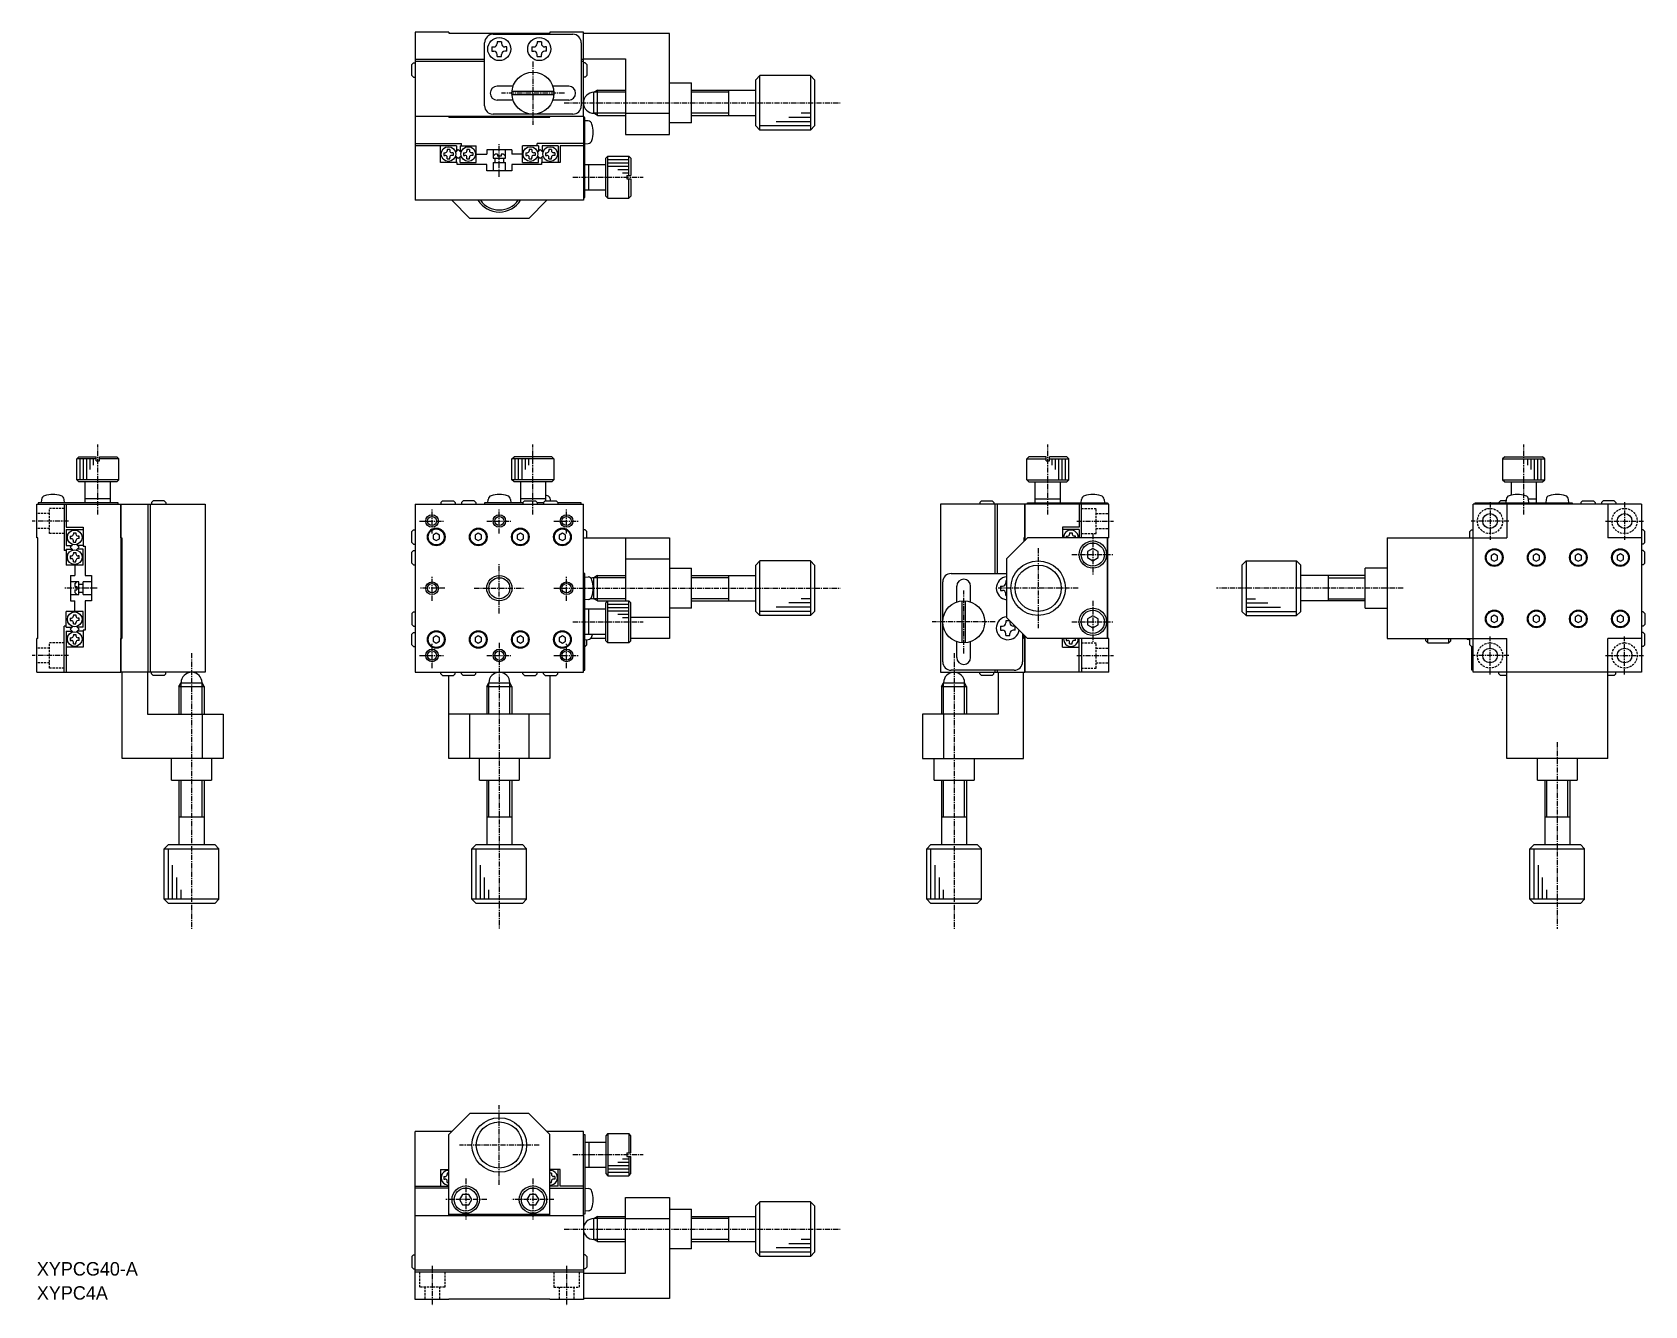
# Model space of a CAD drawing. Extents: x 13 to 396, y -27 to 276.
import ezdxf

# ---------------------------------------------------------------- set-up
doc = ezdxf.new("R2010")
doc.units = 0
doc.linetypes.add('CENTER', pattern=[2, 1.25, -0.25, 0.25, -0.25])
doc.linetypes.add('DASHED', pattern=[0.75, 0.5, -0.25])
doc.layers.get('0').update_dxf_attribs({"linetype": 'CONTINUOUS'})
doc.layers.add('CENTER', color=1, linetype='CENTER')

msp = doc.modelspace()

# ---------------------------------------------------------------- texts
at = {"color": 7, "linetype": 'CONTINUOUS'}
for s, p in [('XYPCG40-A', (13.83, -19.43)), ('XYPC4A', (13.83, -25.16))]:
    msp.add_text(s, height=3.2, dxfattribs=at).set_placement(p)

# ---------------------------------------------------------------- linework, layer by layer
at = {"color": 7, "linetype": 'CONTINUOUS'}
for p, q in [((111.83, 276.46), (103.83, 276.46)), ((103.83, 276.46), (103.83, 256.46)), ((111.83, 276.46), (111.83, 276.26)), ((111.83, 276.26), (135.83, 276.26)), ((135.83, 276.46), (135.83, 276.26)), ((143.83, 276.46), (135.83, 276.46)), ((143.83, 256.46), (143.83, 276.46)), ((164.33, 276.16), (143.83, 276.16)), ((164.33, 252.16), (164.33, 276.16)), ((120.33, 258.96), (120.33, 273.96)), ((122.08, 272.96), (122.08, 271.96)), ((122.08, 272.96), (122.53, 272.96)), ((122.33, 275.96), (141.33, 275.96)), ((124.33, 274.21), (123.33, 274.21)), ((123.33, 274.21), (123.33, 273.76)), ((124.33, 274.21), (124.33, 273.76)), ((125.58, 272.96), (125.13, 272.96)), ((125.58, 271.96), (125.58, 272.96)), ((131.58, 272.96), (131.58, 271.96)), ((131.58, 272.96), (132.03, 272.96)), ((133.83, 274.21), (132.83, 274.21)), ((132.83, 274.21), (132.83, 273.76)), ((133.83, 274.21), (133.83, 273.76)), ((135.08, 272.96), (134.63, 272.96)), ((135.08, 271.96), (135.08, 272.96)), ((143.33, 273.96), (143.33, 258.96)), ((103.03, 268.76), (103.43, 269.16)), ((103.03, 266.16), (103.03, 268.76)), ((103.43, 269.16), (103.83, 269.16)), ((120.33, 269.96), (103.83, 269.96)), ((120.33, 269.46), (103.83, 269.46)), ((122.08, 271.96), (122.53, 271.96)), ((123.33, 270.71), (123.33, 271.16)), ((123.33, 270.71), (124.33, 270.71)), ((124.33, 270.71), (124.33, 271.16)), ((125.58, 271.96), (125.13, 271.96)), ((131.58, 271.96), (132.03, 271.96)), ((132.83, 270.71), (132.83, 271.16)), ((132.83, 270.71), (133.83, 270.71)), ((133.83, 270.71), (133.83, 271.16)), ((135.08, 271.96), (134.63, 271.96)), ((143.83, 269.96), (143.33, 269.96)), ((143.83, 269.46), (143.33, 269.46)), ((143.83, 270.16), (153.83, 270.16)), ((144.23, 269.16), (143.83, 269.16)), ((144.23, 269.16), (144.63, 268.76)), ((144.63, 268.76), (144.63, 266.16)), ((153.83, 270.16), (153.83, 252.16)), ((103.03, 266.16), (103.43, 265.76)), ((103.43, 265.76), (103.83, 265.76)), ((144.23, 265.76), (143.83, 265.76)), ((144.23, 265.76), (144.63, 266.16)), ((184.83, 265.16), (185.83, 266.16)), ((184.83, 254.16), (184.83, 265.16)), ((197.83, 266.16), (185.83, 266.16)), ((198.83, 265.16), (197.83, 266.16)), ((198.83, 265.16), (198.83, 254.16)), ((127.11, 263.61), (123.33, 263.61)), ((136.79, 261.56), (126.83, 261.56)), ((136.83, 262.36), (126.85, 262.36)), ((140.33, 263.61), (136.55, 263.61)), ((147.2, 262.66), (146.33, 262.16)), ((146.33, 257.16), (146.33, 262.16)), ((147.2, 256.66), (147.2, 262.66)), ((147.2, 262.66), (153.83, 262.66)), ((164.33, 264.41), (169.53, 264.41)), ((169.53, 254.91), (169.53, 264.41)), ((169.53, 262.66), (184.83, 262.66)), ((178.33, 262.66), (178.33, 256.66)), ((127.11, 260.31), (123.33, 260.31)), ((140.33, 260.31), (136.55, 260.31)), ((147.2, 256.66), (146.33, 257.16)), ((153.83, 257.16), (164.33, 257.16)), ((103.83, 256.46), (143.83, 256.46)), ((103.83, 256.46), (103.83, 236.46)), ((103.83, 256.46), (111.83, 256.46)), ((111.83, 256.26), (111.83, 256.46)), ((111.83, 256.26), (135.83, 256.26)), ((141.33, 256.96), (122.33, 256.96)), ((135.83, 256.26), (135.83, 256.46)), ((135.83, 256.46), (143.83, 256.46)), ((143.83, 256.46), (143.83, 236.46)), ((144.13, 256.16), (143.83, 256.16)), ((144.13, 237.16), (144.13, 256.16)), ((144.98, 255.34), (144.13, 255.41)), ((147.2, 256.66), (153.83, 256.66)), ((169.53, 254.91), (164.33, 254.91)), ((169.53, 256.66), (184.83, 256.66)), ((184.83, 254.16), (185.83, 253.16)), ((197.83, 253.16), (185.83, 253.16)), ((198.83, 254.16), (197.83, 253.16)), ((103.83, 249.96), (114.83, 249.96)), ((113.63, 249.46), (103.83, 249.46)), ((109.83, 245.46), (109.83, 249.46)), ((113.63, 249.46), (113.63, 248.07)), ((114.53, 249.46), (118.33, 249.46)), ((114.53, 249.46), (114.53, 248.07)), ((114.83, 249.46), (114.83, 249.96)), ((118.33, 245.46), (118.33, 249.46)), ((129.33, 245.46), (129.33, 249.46)), ((133.13, 249.46), (129.33, 249.46)), ((132.83, 249.46), (132.83, 249.96)), ((143.83, 249.96), (132.83, 249.96)), ((133.13, 249.46), (133.13, 248.07)), ((134.03, 249.46), (134.03, 248.07)), ((137.83, 249.46), (134.03, 249.46)), ((137.83, 249.46), (137.83, 245.46)), ((138.33, 249.46), (138.33, 245.46)), ((143.83, 249.46), (138.33, 249.46)), ((144.13, 249.91), (144.98, 249.98)), ((153.83, 252.16), (164.33, 252.16)), ((110.63, 247.76), (110.93, 247.76)), ((110.63, 247.76), (110.63, 247.16)), ((110.63, 247.16), (110.93, 247.16)), ((111.43, 248.56), (111.43, 248.26)), ((112.03, 248.56), (111.43, 248.56)), ((111.43, 246.36), (111.43, 246.66)), ((111.43, 246.36), (112.03, 246.36)), ((112.03, 248.56), (112.03, 248.26)), ((112.03, 246.36), (112.03, 246.66)), ((112.83, 247.76), (112.53, 247.76)), ((112.83, 247.16), (112.53, 247.16)), ((112.83, 247.76), (112.83, 247.16)), ((113.43, 247.87), (114.08, 248.52)), ((114.08, 246.4), (113.43, 247.05)), ((113.63, 245.46), (113.63, 246.85)), ((114.73, 247.87), (114.08, 248.52)), ((114.08, 246.4), (114.73, 247.05)), ((114.53, 245.46), (114.53, 246.85)), ((115.33, 247.76), (115.63, 247.76)), ((115.33, 247.76), (115.33, 247.16)), ((115.33, 247.16), (115.63, 247.16)), ((116.13, 248.56), (116.13, 248.26)), ((116.73, 248.56), (116.13, 248.56)), ((116.13, 246.36), (116.13, 246.66)), ((116.13, 246.36), (116.73, 246.36)), ((116.73, 248.56), (116.73, 248.26)), ((116.73, 246.36), (116.73, 246.66)), ((117.53, 247.76), (117.23, 247.76)), ((117.53, 247.16), (117.23, 247.16)), ((117.53, 247.76), (117.53, 247.16)), ((118.33, 247.46), (120.83, 247.46)), ((120.83, 248.46), (120.83, 247.46)), ((126.83, 248.46), (120.83, 248.46)), ((122.33, 248.46), (122.33, 246.46)), ((122.83, 247.46), (122.33, 246.96)), ((122.33, 246.46), (125.33, 246.46)), ((123.43, 247.46), (122.83, 247.46)), ((122.83, 245.46), (122.83, 246.46)), ((123.43, 247.46), (123.43, 246.96)), ((124.23, 246.96), (123.43, 246.96)), ((124.23, 247.46), (124.23, 246.96)), ((124.83, 247.46), (124.23, 247.46)), ((124.83, 247.46), (125.33, 246.96)), ((124.83, 246.46), (124.83, 245.46)), ((125.33, 246.46), (125.33, 248.46)), ((126.83, 248.46), (126.83, 247.46)), ((129.33, 247.46), (126.83, 247.46)), ((130.13, 247.76), (130.43, 247.76)), ((130.13, 247.76), (130.13, 247.16)), ((130.13, 247.16), (130.43, 247.16)), ((130.93, 248.56), (130.93, 248.26)), ((131.53, 248.56), (130.93, 248.56)), ((130.93, 246.36), (130.93, 246.66)), ((130.93, 246.36), (131.53, 246.36)), ((131.53, 248.56), (131.53, 248.26)), ((131.53, 246.36), (131.53, 246.66)), ((132.33, 247.76), (132.03, 247.76)), ((132.33, 247.16), (132.03, 247.16)), ((132.33, 247.76), (132.33, 247.16)), ((132.93, 247.87), (133.58, 248.52)), ((133.58, 246.4), (132.93, 247.05)), ((133.13, 245.46), (133.13, 246.85)), ((134.23, 247.87), (133.58, 248.52)), ((133.58, 246.4), (134.23, 247.05)), ((134.03, 245.46), (134.03, 246.85)), ((134.83, 247.76), (135.13, 247.76)), ((134.83, 247.76), (134.83, 247.16)), ((134.83, 247.16), (135.13, 247.16)), ((135.63, 248.56), (135.63, 248.26)), ((136.23, 248.56), (135.63, 248.56)), ((135.63, 246.36), (135.63, 246.66)), ((135.63, 246.36), (136.23, 246.36)), ((136.23, 248.56), (136.23, 248.26)), ((136.23, 246.36), (136.23, 246.66)), ((137.03, 247.76), (136.73, 247.76)), ((137.03, 247.16), (136.73, 247.16)), ((137.03, 247.76), (137.03, 247.16)), ((149.13, 246.46), (149.63, 246.96)), ((149.13, 237.46), (149.13, 246.46)), ((149.63, 246.96), (154.63, 246.96)), ((149.63, 236.96), (149.63, 246.96)), ((154.63, 246.96), (155.13, 246.46)), ((154.63, 242.36), (154.63, 246.96)), ((155.13, 246.46), (155.13, 242.36)), ((113.83, 245.46), (109.83, 245.46)), ((113.83, 244.96), (113.83, 245.46)), ((120.83, 244.96), (113.83, 244.96)), ((114.53, 245.46), (118.33, 245.46)), ((120.83, 243.46), (120.83, 244.96)), ((126.83, 243.46), (120.83, 243.46)), ((122.33, 245.46), (122.33, 243.46)), ((122.33, 245.46), (125.33, 245.46)), ((125.33, 243.46), (125.33, 245.46)), ((133.83, 244.96), (126.83, 244.96)), ((126.83, 244.96), (126.83, 243.46)), ((129.33, 245.46), (133.13, 245.46)), ((133.83, 245.46), (133.83, 244.96)), ((138.33, 245.46), (133.83, 245.46)), ((144.13, 244.96), (149.13, 244.96)), ((145.13, 238.96), (145.13, 244.96)), ((154.13, 242.36), (154.13, 241.56)), ((154.13, 242.36), (155.13, 242.36)), ((144.13, 238.96), (149.13, 238.96)), ((154.13, 241.56), (155.13, 241.56)), ((154.63, 236.96), (154.63, 241.56)), ((155.13, 241.56), (155.13, 237.46)), ((143.83, 236.46), (103.83, 236.46)), ((116.83, 232.16), (112.53, 236.46)), ((130.83, 232.16), (135.13, 236.46)), ((143.83, 237.16), (144.13, 237.16)), ((149.63, 236.96), (149.13, 237.46)), ((149.63, 236.96), (154.63, 236.96)), ((155.13, 237.46), (154.63, 236.96)), ((130.83, 232.16), (116.83, 232.16)), ((23.33, 174.94), (23.83, 175.44)), ((27.93, 174.94), (23.33, 174.94)), ((23.33, 169.94), (23.33, 174.94)), ((23.83, 175.44), (27.93, 175.44)), ((27.93, 174.44), (27.93, 175.44)), ((27.93, 174.44), (28.73, 174.44)), ((28.73, 175.44), (32.83, 175.44)), ((28.73, 174.44), (28.73, 175.44)), ((33.33, 174.94), (28.73, 174.94)), ((32.83, 175.44), (33.33, 174.94)), ((33.33, 169.94), (33.33, 174.94)), ((126.83, 174.94), (127.33, 175.44)), ((136.83, 174.94), (126.83, 174.94)), ((126.83, 169.94), (126.83, 174.94)), ((136.33, 175.44), (127.33, 175.44)), ((136.33, 175.44), (136.83, 174.94)), ((136.83, 174.94), (136.83, 169.94)), ((249.79, 175.44), (249.29, 174.94)), ((249.29, 174.94), (253.89, 174.94)), ((249.29, 169.94), (249.29, 174.94)), ((253.89, 175.44), (249.79, 175.44)), ((253.89, 174.44), (253.89, 175.44)), ((253.89, 174.44), (254.69, 174.44)), ((258.79, 175.44), (254.69, 175.44)), ((254.69, 174.44), (254.69, 175.44)), ((254.69, 174.94), (259.29, 174.94)), ((259.29, 174.94), (258.79, 175.44)), ((259.29, 169.94), (259.29, 174.94)), ((362.98, 175.44), (362.48, 174.94)), ((362.48, 174.94), (372.48, 174.94)), ((362.48, 174.94), (362.48, 169.94)), ((362.98, 175.44), (371.98, 175.44)), ((372.48, 174.94), (371.98, 175.44)), ((372.48, 169.94), (372.48, 174.94)), ((33.33, 169.94), (23.33, 169.94)), ((23.83, 169.44), (23.33, 169.94)), ((32.83, 169.44), (23.83, 169.44)), ((25.33, 164.44), (25.33, 169.44)), ((31.33, 164.44), (31.33, 169.44)), ((33.33, 169.94), (32.83, 169.44)), ((136.83, 169.94), (126.83, 169.94)), ((127.33, 169.44), (126.83, 169.94)), ((136.33, 169.44), (127.33, 169.44)), ((128.83, 169.44), (128.83, 164.44)), ((134.83, 169.44), (134.83, 164.94)), ((136.83, 169.94), (136.33, 169.44)), ((249.29, 169.94), (259.29, 169.94)), ((249.29, 169.94), (249.79, 169.44)), ((249.79, 169.44), (258.79, 169.44)), ((251.29, 164.44), (251.29, 169.44)), ((257.29, 164.44), (257.29, 169.44)), ((258.79, 169.44), (259.29, 169.94)), ((362.48, 169.94), (372.48, 169.94)), ((362.48, 169.94), (362.98, 169.44)), ((362.98, 169.44), (371.98, 169.44)), ((364.48, 169.44), (364.48, 166.28)), ((370.48, 169.44), (370.48, 164.44)), ((371.98, 169.44), (372.48, 169.94)), ((14.95, 165.29), (14.88, 164.44)), ((20.38, 164.44), (20.3, 165.29)), ((31.33, 165.44), (25.33, 165.44)), ((41.13, 164.54), (41.53, 164.94)), ((44.13, 164.94), (41.53, 164.94)), ((44.13, 164.94), (44.53, 164.54)), ((110.33, 164.94), (109.93, 164.54)), ((110.33, 164.94), (112.93, 164.94)), ((113.33, 164.54), (112.93, 164.94)), ((114.83, 164.54), (115.23, 164.94)), ((117.83, 164.94), (115.23, 164.94)), ((117.83, 164.94), (118.23, 164.54)), ((121.08, 164.44), (121.15, 165.29)), ((126.5, 165.29), (126.58, 164.44)), ((134.83, 165.44), (128.83, 165.44)), ((129.83, 164.94), (129.43, 164.54)), ((129.83, 164.94), (132.43, 164.94)), ((132.83, 164.54), (132.43, 164.94)), ((134.73, 164.94), (134.33, 164.54)), ((134.73, 164.94), (137.33, 164.94)), ((136.04, 164.94), (136, 165.29)), ((137.33, 164.94), (137.73, 164.54)), ((238.49, 164.94), (238.09, 164.54)), ((238.49, 164.94), (241.09, 164.94)), ((241.09, 164.94), (241.49, 164.54)), ((251.29, 165.44), (257.29, 165.44)), ((262.24, 164.44), (262.31, 165.29)), ((267.67, 165.29), (267.74, 164.44)), ((361.58, 164.54), (361.98, 164.94)), ((363.27, 164.94), (361.98, 164.94)), ((363.3, 165.29), (363.23, 164.44)), ((368.64, 165.44), (370.48, 165.44)), ((368.73, 164.44), (368.65, 165.29)), ((372.8, 165.29), (372.73, 164.44)), ((378.23, 164.44), (378.15, 165.29)), ((381.08, 164.54), (381.48, 164.94)), ((381.48, 164.94), (384.08, 164.94)), ((384.48, 164.54), (384.08, 164.94)), ((385.98, 164.54), (386.38, 164.94)), ((388.98, 164.94), (386.38, 164.94)), ((388.98, 164.94), (389.38, 164.54)), ((13.83, 156.14), (13.83, 164.14)), ((13.83, 164.14), (33.83, 164.14)), ((14.13, 164.44), (14.13, 164.14)), ((33.13, 164.44), (14.13, 164.44)), ((20.33, 164.14), (20.33, 153.14)), ((20.83, 164.14), (20.83, 158.64)), ((33.13, 164.14), (33.13, 164.44)), ((33.83, 164.14), (33.83, 124.14)), ((33.83, 164.14), (53.83, 164.14)), ((33.83, 156.14), (33.83, 164.14)), ((40.33, 124.14), (40.33, 164.14)), ((40.83, 124.14), (40.83, 164.14)), ((41.13, 164.54), (41.13, 164.14)), ((44.53, 164.54), (44.53, 164.14)), ((53.83, 164.14), (53.83, 124.14)), ((103.83, 164.14), (143.83, 164.14)), ((103.83, 164.14), (103.83, 124.14)), ((109.93, 164.54), (109.93, 164.14)), ((113.33, 164.54), (113.33, 164.14)), ((114.83, 164.54), (114.83, 164.14)), ((118.23, 164.54), (118.23, 164.14)), ((120.33, 164.44), (120.33, 164.14)), ((129.43, 164.44), (120.33, 164.44)), ((129.43, 164.54), (129.43, 164.14)), ((132.83, 164.54), (132.83, 164.14)), ((134.33, 164.44), (132.83, 164.44)), ((134.33, 164.54), (134.33, 164.14)), ((137.73, 164.54), (137.73, 164.14)), ((143.33, 164.44), (137.73, 164.44)), ((143.33, 164.14), (143.33, 164.44)), ((143.83, 124.14), (143.83, 164.14)), ((248.79, 164.14), (228.79, 164.14)), ((228.79, 164.14), (228.79, 124.14)), ((238.09, 164.54), (238.09, 164.14)), ((241.49, 164.54), (241.49, 164.14)), ((241.79, 147.64), (241.79, 164.14)), ((242.29, 147.64), (242.29, 164.14)), ((248.79, 164.14), (248.79, 155.44)), ((268.79, 164.14), (248.79, 164.14)), ((248.79, 156.14), (248.79, 164.14)), ((249.49, 164.44), (268.49, 164.44)), ((249.49, 164.14), (249.49, 164.44)), ((261.79, 164.14), (261.79, 158.64)), ((262.29, 156.14), (262.29, 164.14)), ((268.49, 164.44), (268.49, 164.14)), ((268.79, 156.14), (268.79, 164.14)), ((395.48, 164.14), (355.48, 164.14)), ((355.48, 124.14), (355.48, 164.14)), ((355.98, 164.14), (355.98, 164.44)), ((355.98, 164.44), (378.98, 164.44)), ((361.58, 164.54), (361.58, 164.44)), ((363.48, 164.14), (363.48, 156.14)), ((378.98, 164.44), (378.98, 164.14)), ((381.08, 164.54), (381.08, 164.14)), ((384.48, 164.54), (384.48, 164.14)), ((385.98, 164.54), (385.98, 164.14)), ((387.48, 164.14), (387.48, 156.14)), ((389.38, 164.54), (389.38, 164.14)), ((395.48, 164.14), (395.48, 124.14)), ((20.83, 158.64), (24.83, 158.64)), ((20.83, 158.14), (20.83, 154.34)), ((20.83, 158.14), (24.83, 158.14)), ((22.53, 157.34), (23.13, 157.34)), ((22.53, 157.34), (22.53, 157.04)), ((23.13, 157.34), (23.13, 157.04)), ((24.83, 158.64), (24.83, 154.14)), ((103.03, 157.64), (103.43, 158.04)), ((103.03, 155.04), (103.03, 157.64)), ((103.43, 158.04), (103.83, 158.04)), ((144.23, 158.04), (143.83, 158.04)), ((144.23, 158.04), (144.63, 157.64)), ((144.63, 156.14), (144.63, 157.64)), ((257.79, 158.64), (257.79, 156.14)), ((261.79, 158.64), (257.79, 158.64)), ((261.79, 158.14), (257.79, 158.14)), ((259.49, 157.34), (260.09, 157.34)), ((259.49, 157.34), (259.49, 157.04)), ((260.09, 157.34), (260.09, 157.04)), ((261.79, 158.14), (261.79, 156.14)), ((354.68, 157.64), (355.08, 158.04)), ((354.68, 156.14), (354.68, 157.64)), ((355.08, 158.04), (355.48, 158.04)), ((395.88, 158.04), (395.48, 158.04)), ((395.88, 158.04), (396.28, 157.64)), ((396.28, 155.04), (396.28, 157.64)), ((14.03, 156.14), (13.83, 156.14)), ((14.03, 132.14), (14.03, 156.14)), ((20.83, 154.34), (22.22, 154.34)), ((20.83, 153.44), (22.22, 153.44)), ((20.83, 153.44), (20.83, 149.64)), ((21.73, 156.54), (21.73, 155.94)), ((21.73, 156.54), (22.03, 156.54)), ((21.73, 155.94), (22.03, 155.94)), ((22.42, 154.54), (21.77, 153.89)), ((22.42, 153.24), (21.77, 153.89)), ((22.53, 155.14), (22.53, 155.44)), ((22.53, 155.14), (23.13, 155.14)), ((23.13, 155.14), (23.13, 155.44)), ((23.89, 153.89), (23.24, 154.54)), ((23.89, 153.89), (23.24, 153.24)), ((24.83, 154.34), (23.44, 154.34)), ((24.83, 153.44), (23.44, 153.44)), ((23.93, 156.54), (23.63, 156.54)), ((23.93, 155.94), (23.63, 155.94)), ((23.93, 155.94), (23.93, 156.54)), ((24.83, 154.14), (25.33, 154.14)), ((24.83, 149.64), (24.83, 153.44)), ((25.33, 154.14), (25.33, 147.14)), ((33.83, 156.14), (34.03, 156.14)), ((34.03, 156.14), (34.03, 132.14)), ((103.03, 155.04), (103.43, 154.64)), ((103.43, 154.64), (103.83, 154.64)), ((108.83, 157.21), (108.08, 156.77)), ((108.08, 156.77), (108.08, 155.91)), ((108.08, 155.91), (108.83, 155.47)), ((109.58, 156.77), (108.83, 157.21)), ((108.83, 155.47), (109.58, 155.91)), ((109.58, 155.91), (109.58, 156.77)), ((118.83, 157.21), (118.08, 156.77)), ((118.08, 156.77), (118.08, 155.91)), ((118.08, 155.91), (118.83, 155.47)), ((119.58, 156.77), (118.83, 157.21)), ((118.83, 155.47), (119.58, 155.91)), ((119.58, 155.91), (119.58, 156.77)), ((128.83, 157.21), (128.08, 156.77)), ((128.08, 156.77), (128.08, 155.91)), ((128.08, 155.91), (128.83, 155.47)), ((129.58, 156.77), (128.83, 157.21)), ((128.83, 155.47), (129.58, 155.91)), ((129.58, 155.91), (129.58, 156.77)), ((138.83, 157.21), (138.08, 156.77)), ((138.08, 156.77), (138.08, 155.91)), ((138.08, 155.91), (138.83, 155.47)), ((139.58, 156.77), (138.83, 157.21)), ((138.83, 155.47), (139.58, 155.91)), ((139.58, 155.91), (139.58, 156.77)), ((143.83, 156.14), (164.33, 156.14)), ((153.83, 156.14), (153.83, 141.14)), ((164.33, 156.14), (164.33, 132.14)), ((244.49, 151.14), (249.49, 156.14)), ((248.79, 156.14), (248.59, 156.14)), ((248.59, 156.14), (248.59, 155.24)), ((268.79, 156.14), (249.49, 156.14)), ((258.69, 156.54), (258.69, 156.14)), ((258.69, 156.54), (258.99, 156.54)), ((260.89, 156.54), (260.59, 156.54)), ((260.89, 156.14), (260.89, 156.54)), ((264.99, 153.58), (263.74, 152.86)), ((266.24, 152.86), (264.99, 153.58)), ((268.49, 132.14), (268.49, 156.14)), ((268.59, 132.14), (268.59, 156.14)), ((334.98, 156.14), (363.48, 156.14)), ((334.98, 156.14), (334.98, 132.14)), ((395.48, 156.14), (387.48, 156.14)), ((395.88, 154.64), (395.48, 154.64)), ((395.88, 154.64), (396.28, 155.04)), ((20.83, 153.14), (20.33, 153.14)), ((24.83, 149.64), (20.83, 149.64)), ((21.73, 151.84), (21.73, 151.24)), ((21.73, 151.84), (22.03, 151.84)), ((21.73, 151.24), (22.03, 151.24)), ((22.53, 152.64), (23.13, 152.64)), ((22.53, 152.64), (22.53, 152.34)), ((22.53, 150.44), (22.53, 150.74)), ((22.53, 150.44), (23.13, 150.44)), ((22.83, 149.64), (22.83, 147.14)), ((23.13, 152.64), (23.13, 152.34)), ((23.13, 150.44), (23.13, 150.74)), ((23.93, 151.84), (23.63, 151.84)), ((23.93, 151.24), (23.63, 151.24)), ((23.93, 151.24), (23.93, 151.84)), ((103.43, 153.14), (103.03, 152.74)), ((103.03, 150.14), (103.03, 152.74)), ((103.03, 150.14), (103.43, 149.74)), ((103.43, 153.14), (103.83, 153.14)), ((103.43, 149.74), (103.83, 149.74)), ((153.83, 151.14), (164.33, 151.14)), ((184.83, 149.64), (185.83, 150.64)), ((184.83, 138.64), (184.83, 149.64)), ((197.83, 150.64), (185.83, 150.64)), ((198.83, 149.64), (197.83, 150.64)), ((198.83, 149.64), (198.83, 138.64)), ((244.49, 151.14), (244.49, 137.14)), ((263.74, 152.86), (263.74, 151.42)), ((263.74, 151.42), (264.99, 150.7)), ((264.99, 150.7), (266.24, 151.42)), ((266.24, 151.42), (266.24, 152.86)), ((300.48, 149.64), (301.48, 150.64)), ((300.48, 149.64), (300.48, 138.64)), ((301.48, 150.64), (313.48, 150.64)), ((314.48, 149.64), (313.48, 150.64)), ((314.48, 138.64), (314.48, 149.64)), ((360.48, 152.31), (359.73, 151.87)), ((359.73, 151.87), (359.73, 151.01)), ((359.73, 151.01), (360.48, 150.57)), ((361.23, 151.87), (360.48, 152.31)), ((360.48, 150.57), (361.23, 151.01)), ((361.23, 151.01), (361.23, 151.87)), ((370.48, 152.31), (369.73, 151.87)), ((369.73, 151.87), (369.73, 151.01)), ((369.73, 151.01), (370.48, 150.57)), ((371.23, 151.87), (370.48, 152.31)), ((370.48, 150.57), (371.23, 151.01)), ((371.23, 151.01), (371.23, 151.87)), ((380.48, 152.31), (379.73, 151.87)), ((379.73, 151.87), (379.73, 151.01)), ((379.73, 151.01), (380.48, 150.57)), ((381.23, 151.87), (380.48, 152.31)), ((380.48, 150.57), (381.23, 151.01)), ((381.23, 151.01), (381.23, 151.87)), ((390.48, 152.31), (389.73, 151.87)), ((389.73, 151.87), (389.73, 151.01)), ((389.73, 151.01), (390.48, 150.57)), ((391.23, 151.87), (390.48, 152.31)), ((390.48, 150.57), (391.23, 151.01)), ((391.23, 151.01), (391.23, 151.87)), ((395.88, 153.14), (395.48, 153.14)), ((395.88, 149.74), (395.48, 149.74)), ((395.88, 153.14), (396.28, 152.74)), ((396.28, 150.14), (395.88, 149.74)), ((396.28, 150.14), (396.28, 152.74)), ((21.83, 147.14), (21.83, 141.14)), ((21.83, 147.14), (22.83, 147.14)), ((25.33, 147.14), (26.83, 147.14)), ((26.83, 147.14), (26.83, 141.14)), ((144.13, 147.64), (143.83, 147.64)), ((144.13, 124.64), (144.13, 147.64)), ((144.13, 146.89), (144.98, 146.81)), ((147.2, 147.14), (146.33, 146.64)), ((146.33, 141.64), (146.33, 146.64)), ((147.2, 147.14), (153.83, 147.14)), ((147.2, 141.14), (147.2, 147.14)), ((164.33, 148.89), (169.53, 148.89)), ((169.53, 139.39), (169.53, 148.89)), ((169.53, 147.14), (184.83, 147.14)), ((178.33, 147.14), (178.33, 141.14)), ((231.29, 147.64), (244.49, 147.64)), ((244.49, 145.89), (244.29, 145.89)), ((244.29, 145.89), (244.29, 145.44)), ((329.78, 147.14), (314.48, 147.14)), ((320.98, 147.14), (320.98, 141.14)), ((329.78, 139.39), (329.78, 148.89)), ((334.98, 148.89), (329.78, 148.89)), ((23.83, 145.64), (21.83, 145.64)), ((21.83, 142.64), (23.83, 142.64)), ((22.83, 145.14), (23.33, 145.64)), ((22.83, 145.14), (22.83, 144.54)), ((22.83, 144.54), (23.33, 144.54)), ((22.83, 143.74), (22.83, 143.14)), ((22.83, 143.74), (23.33, 143.74)), ((22.83, 143.14), (23.33, 142.64)), ((23.33, 144.54), (23.33, 143.74)), ((23.83, 142.64), (23.83, 145.64)), ((23.83, 145.14), (24.83, 145.14)), ((24.83, 143.14), (23.83, 143.14)), ((24.83, 142.64), (24.83, 145.64)), ((26.83, 145.64), (24.83, 145.64)), ((24.83, 142.64), (26.83, 142.64)), ((229.29, 126.64), (229.29, 145.64)), ((232.64, 140.86), (232.64, 144.64)), ((235.94, 140.86), (235.94, 144.64)), ((243.04, 144.64), (243.04, 143.64)), ((243.04, 144.64), (243.49, 144.64)), ((243.04, 143.64), (243.49, 143.64)), ((244.29, 142.39), (244.29, 142.84)), ((244.29, 142.39), (244.49, 142.39)), ((24.83, 138.64), (20.83, 138.64)), ((20.83, 134.84), (20.83, 138.64)), ((21.83, 141.14), (22.83, 141.14)), ((22.83, 138.64), (22.83, 141.14)), ((24.83, 134.84), (24.83, 138.64)), ((26.83, 141.14), (25.33, 141.14)), ((25.33, 141.14), (25.33, 134.14)), ((103.03, 138.14), (103.43, 138.54)), ((103.03, 138.14), (103.03, 135.54)), ((103.43, 138.54), (103.83, 138.54)), ((144.98, 141.46), (144.13, 141.39)), ((149.13, 139.14), (144.13, 139.14)), ((145.13, 133.14), (145.13, 139.14)), ((147.2, 141.14), (146.33, 141.64)), ((147.2, 141.14), (153.83, 141.14)), ((149.13, 140.64), (149.63, 141.14)), ((149.13, 131.64), (149.13, 140.64)), ((149.63, 141.14), (154.63, 141.14)), ((149.63, 131.14), (149.63, 141.14)), ((154.63, 141.14), (155.13, 140.64)), ((154.63, 131.14), (154.63, 141.14)), ((155.13, 131.64), (155.13, 140.64)), ((169.53, 139.39), (164.33, 139.39)), ((169.53, 141.14), (184.83, 141.14)), ((184.83, 138.64), (185.83, 137.64)), ((198.83, 138.64), (197.83, 137.64)), ((233.89, 131.17), (233.89, 141.14)), ((234.69, 131.14), (234.69, 141.12)), ((300.48, 138.64), (301.48, 137.64)), ((314.48, 138.64), (313.48, 137.64)), ((329.78, 141.14), (314.48, 141.14)), ((329.78, 139.39), (334.98, 139.39)), ((395.88, 138.54), (395.48, 138.54)), ((395.88, 138.54), (396.28, 138.14)), ((396.28, 138.14), (396.28, 135.54)), ((20.33, 124.14), (20.33, 135.14)), ((20.83, 135.14), (20.33, 135.14)), ((20.83, 134.84), (22.22, 134.84)), ((21.73, 137.04), (21.73, 136.44)), ((21.73, 137.04), (22.03, 137.04)), ((21.73, 136.44), (22.03, 136.44)), ((22.42, 135.04), (21.77, 134.39)), ((22.42, 133.74), (21.77, 134.39)), ((22.53, 137.84), (23.13, 137.84)), ((22.53, 137.84), (22.53, 137.54)), ((22.53, 135.64), (22.53, 135.94)), ((22.53, 135.64), (23.13, 135.64)), ((23.13, 137.84), (23.13, 137.54)), ((23.13, 135.64), (23.13, 135.94)), ((23.89, 134.39), (23.24, 135.04)), ((23.89, 134.39), (23.24, 133.74)), ((24.83, 134.84), (23.44, 134.84)), ((23.93, 137.04), (23.63, 137.04)), ((23.93, 136.44), (23.63, 136.44)), ((23.93, 136.44), (23.93, 137.04)), ((103.43, 135.14), (103.03, 135.54)), ((103.43, 135.14), (103.83, 135.14)), ((164.33, 137.14), (155.13, 137.14)), ((197.83, 137.64), (185.83, 137.64)), ((243.04, 135.14), (243.04, 134.14)), ((243.04, 135.14), (243.49, 135.14)), ((245.29, 136.39), (244.29, 136.39)), ((244.29, 136.39), (244.29, 135.94)), ((244.49, 137.14), (249.49, 132.14)), ((245.29, 136.39), (245.29, 135.94)), ((246.54, 135.14), (246.09, 135.14)), ((246.54, 134.14), (246.54, 135.14)), ((264.99, 137.58), (263.74, 136.86)), ((263.74, 136.86), (263.74, 135.42)), ((263.74, 135.42), (264.99, 134.7)), ((266.24, 136.86), (264.99, 137.58)), ((264.99, 134.7), (266.24, 135.42)), ((266.24, 135.42), (266.24, 136.86)), ((301.48, 137.64), (313.48, 137.64)), ((360.48, 137.71), (359.73, 137.27)), ((359.73, 137.27), (359.73, 136.41)), ((359.73, 136.41), (360.48, 135.97)), ((361.23, 137.27), (360.48, 137.71)), ((360.48, 135.97), (361.23, 136.41)), ((361.23, 136.41), (361.23, 137.27)), ((370.48, 137.71), (369.73, 137.27)), ((369.73, 137.27), (369.73, 136.41)), ((369.73, 136.41), (370.48, 135.97)), ((371.23, 137.27), (370.48, 137.71)), ((370.48, 135.97), (371.23, 136.41)), ((371.23, 136.41), (371.23, 137.27)), ((380.48, 137.71), (379.73, 137.27)), ((379.73, 137.27), (379.73, 136.41)), ((379.73, 136.41), (380.48, 135.97)), ((381.23, 137.27), (380.48, 137.71)), ((380.48, 135.97), (381.23, 136.41)), ((381.23, 136.41), (381.23, 137.27)), ((390.48, 137.71), (389.73, 137.27)), ((389.73, 137.27), (389.73, 136.41)), ((389.73, 136.41), (390.48, 135.97)), ((391.23, 137.27), (390.48, 137.71)), ((390.48, 135.97), (391.23, 136.41)), ((391.23, 136.41), (391.23, 137.27)), ((395.88, 135.14), (395.48, 135.14)), ((395.88, 135.14), (396.28, 135.54)), ((13.83, 124.14), (13.83, 132.14)), ((14.03, 132.14), (13.83, 132.14)), ((20.83, 133.94), (20.83, 124.14)), ((20.83, 133.94), (22.22, 133.94)), ((21.73, 132.34), (21.73, 131.74)), ((21.73, 132.34), (22.03, 132.34)), ((21.73, 131.74), (22.03, 131.74)), ((22.53, 133.14), (23.13, 133.14)), ((22.53, 133.14), (22.53, 132.84)), ((22.53, 130.94), (22.53, 131.24)), ((22.53, 130.94), (23.13, 130.94)), ((23.13, 133.14), (23.13, 132.84)), ((23.13, 130.94), (23.13, 131.24)), ((24.83, 133.94), (23.44, 133.94)), ((23.93, 132.34), (23.63, 132.34)), ((23.93, 131.74), (23.63, 131.74)), ((23.93, 131.74), (23.93, 132.34)), ((24.83, 134.14), (24.83, 130.14)), ((25.33, 134.14), (24.83, 134.14)), ((33.83, 124.14), (33.83, 132.14)), ((33.83, 132.14), (34.03, 132.14)), ((103.43, 133.64), (103.03, 133.24)), ((103.03, 130.64), (103.03, 133.24)), ((103.03, 130.64), (103.43, 130.24)), ((103.43, 133.64), (103.83, 133.64)), ((108.83, 132.81), (108.08, 132.37)), ((108.08, 132.37), (108.08, 131.51)), ((108.08, 131.51), (108.83, 131.07)), ((109.58, 132.37), (108.83, 132.81)), ((108.83, 131.07), (109.58, 131.51)), ((109.58, 131.51), (109.58, 132.37)), ((118.83, 132.81), (118.08, 132.37)), ((118.08, 132.37), (118.08, 131.51)), ((118.08, 131.51), (118.83, 131.07)), ((119.58, 132.37), (118.83, 132.81)), ((118.83, 131.07), (119.58, 131.51)), ((119.58, 131.51), (119.58, 132.37)), ((128.83, 132.81), (128.08, 132.37)), ((128.08, 132.37), (128.08, 131.51)), ((128.08, 131.51), (128.83, 131.07)), ((129.58, 132.37), (128.83, 132.81)), ((128.83, 131.07), (129.58, 131.51)), ((129.58, 131.51), (129.58, 132.37)), ((138.83, 132.81), (138.08, 132.37)), ((138.08, 132.37), (138.08, 131.51)), ((138.08, 131.51), (138.83, 131.07)), ((139.58, 132.37), (138.83, 132.81)), ((138.83, 131.07), (139.58, 131.51)), ((139.58, 131.51), (139.58, 132.37)), ((149.13, 133.14), (144.13, 133.14)), ((144.13, 131.89), (144.98, 131.96)), ((144.63, 130.64), (144.23, 130.24)), ((144.63, 130.64), (144.63, 131.93)), ((149.13, 132.14), (145.46, 132.14)), ((149.63, 131.14), (149.13, 131.64)), ((154.63, 131.14), (149.63, 131.14)), ((155.13, 131.64), (154.63, 131.14)), ((164.33, 132.14), (155.13, 132.14)), ((232.64, 127.64), (232.64, 131.42)), ((235.94, 127.64), (235.94, 131.42)), ((243.04, 134.14), (243.49, 134.14)), ((244.29, 132.89), (244.29, 133.34)), ((244.29, 132.89), (245.29, 132.89)), ((245.29, 132.89), (245.29, 133.34)), ((246.54, 134.14), (246.09, 134.14)), ((248.29, 133.34), (248.29, 126.64)), ((248.59, 133.04), (248.59, 132.14)), ((248.79, 132.14), (248.59, 132.14)), ((248.79, 132.84), (248.79, 124.14)), ((248.79, 124.14), (248.79, 132.14)), ((268.79, 132.14), (249.49, 132.14)), ((257.79, 130.14), (257.79, 132.14)), ((258.69, 132.14), (258.69, 131.74)), ((258.69, 131.74), (258.99, 131.74)), ((259.49, 130.94), (259.49, 131.24)), ((259.49, 130.94), (260.09, 130.94)), ((260.09, 130.94), (260.09, 131.24)), ((260.89, 131.74), (260.59, 131.74)), ((260.89, 131.74), (260.89, 132.14)), ((261.79, 124.14), (261.79, 132.14)), ((262.29, 132.14), (262.29, 124.14)), ((268.79, 124.14), (268.79, 132.14)), ((334.98, 132.14), (363.48, 132.14)), ((344.18, 131.64), (344.18, 132.14)), ((344.18, 131.64), (344.68, 131.14)), ((344.68, 131.14), (344.68, 132.14)), ((344.68, 131.14), (349.68, 131.14)), ((349.68, 131.14), (349.68, 132.14)), ((349.68, 131.14), (350.18, 131.64)), ((350.18, 131.64), (350.18, 132.14)), ((354.68, 131.93), (354.33, 131.96)), ((354.68, 130.64), (354.68, 132.14)), ((354.68, 130.64), (355.08, 130.24)), ((363.48, 124.14), (363.48, 132.14)), ((387.48, 124.14), (387.48, 132.14)), ((395.48, 132.14), (387.48, 132.14)), ((395.88, 133.64), (395.48, 133.64)), ((395.88, 133.64), (396.28, 133.24)), ((396.28, 130.64), (395.88, 130.24)), ((396.28, 130.64), (396.28, 133.24)), ((24.83, 130.14), (20.83, 130.14)), ((103.43, 130.24), (103.83, 130.24)), ((144.23, 130.24), (144.13, 130.24)), ((257.79, 130.14), (261.79, 130.14)), ((355.08, 130.24), (355.48, 130.24)), ((355.18, 124.64), (355.18, 130.24)), ((395.88, 130.24), (395.48, 130.24)), ((13.83, 124.14), (33.83, 124.14)), ((53.83, 124.14), (33.83, 124.14)), ((34.13, 103.64), (34.13, 124.14)), ((40.13, 124.14), (40.13, 114.14)), ((41.13, 123.74), (41.13, 124.14)), ((41.13, 123.74), (41.53, 123.34)), ((44.13, 123.34), (41.53, 123.34)), ((44.53, 123.74), (44.13, 123.34)), ((44.53, 123.74), (44.53, 124.14)), ((103.83, 124.14), (143.83, 124.14)), ((109.93, 123.74), (109.93, 124.14)), ((110.33, 123.34), (109.93, 123.74)), ((110.33, 123.34), (112.93, 123.34)), ((111.83, 103.64), (111.83, 123.34)), ((113.33, 123.74), (112.93, 123.34)), ((113.33, 123.74), (113.33, 124.14)), ((114.83, 123.74), (114.83, 124.14)), ((114.83, 123.74), (115.23, 123.34)), ((117.83, 123.34), (115.23, 123.34)), ((118.23, 123.74), (117.83, 123.34)), ((118.23, 123.74), (118.23, 124.14)), ((129.43, 123.74), (129.43, 124.14)), ((129.83, 123.34), (129.43, 123.74)), ((129.83, 123.34), (132.43, 123.34)), ((132.83, 123.74), (132.43, 123.34)), ((132.83, 123.74), (132.83, 124.14)), ((134.33, 123.74), (134.33, 124.14)), ((134.33, 123.74), (134.73, 123.34)), ((134.73, 123.34), (137.33, 123.34)), ((135.83, 123.34), (135.83, 103.64)), ((137.73, 123.74), (137.33, 123.34)), ((137.73, 123.74), (137.73, 124.14)), ((143.83, 124.64), (144.13, 124.64)), ((228.79, 124.14), (248.79, 124.14)), ((246.29, 124.64), (231.29, 124.64)), ((238.09, 123.74), (238.09, 124.14)), ((238.09, 123.74), (238.49, 123.34)), ((241.09, 123.34), (238.49, 123.34)), ((241.49, 123.74), (241.09, 123.34)), ((241.49, 123.74), (241.49, 124.14)), ((241.79, 124.14), (241.79, 124.64)), ((242.29, 124.14), (242.29, 124.64)), ((242.49, 124.14), (242.49, 114.14)), ((248.49, 103.64), (248.49, 124.14)), ((268.79, 124.14), (248.79, 124.14)), ((355.48, 124.64), (355.18, 124.64)), ((395.48, 124.14), (355.48, 124.14)), ((361.58, 123.74), (361.58, 124.14)), ((361.98, 123.34), (361.58, 123.74)), ((363.48, 123.34), (361.98, 123.34)), ((363.48, 103.64), (363.48, 124.14)), ((387.48, 103.64), (387.48, 124.14)), ((388.98, 123.34), (387.48, 123.34)), ((388.98, 123.34), (389.38, 123.74)), ((389.38, 123.74), (389.38, 124.14)), ((47.63, 120.77), (48.13, 121.64)), ((47.63, 120.77), (47.63, 114.14)), ((47.63, 120.77), (53.63, 120.77)), ((48.13, 121.64), (53.13, 121.64)), ((53.63, 120.77), (53.13, 121.64)), ((53.63, 120.77), (53.63, 114.14)), ((120.83, 120.77), (121.33, 121.64)), ((120.83, 120.77), (126.83, 120.77)), ((120.83, 120.77), (120.83, 114.14)), ((121.33, 121.64), (126.33, 121.64)), ((126.83, 120.77), (126.33, 121.64)), ((126.83, 120.77), (126.83, 114.14)), ((228.99, 120.77), (229.49, 121.64)), ((228.99, 120.77), (234.99, 120.77)), ((228.99, 120.77), (228.99, 114.14)), ((229.49, 121.64), (234.49, 121.64)), ((234.99, 120.77), (234.49, 121.64)), ((234.99, 120.77), (234.99, 114.14)), ((40.13, 114.14), (58.13, 114.14)), ((53.13, 114.14), (53.13, 103.64)), ((58.13, 114.14), (58.13, 103.64)), ((135.83, 114.14), (111.83, 114.14)), ((116.83, 103.64), (116.83, 114.14)), ((130.83, 114.14), (130.83, 103.64)), ((242.49, 114.14), (224.49, 114.14)), ((224.49, 114.14), (224.49, 103.64)), ((229.49, 114.14), (229.49, 103.64)), ((58.13, 103.64), (34.13, 103.64)), ((45.88, 98.44), (45.88, 103.64)), ((55.38, 103.64), (55.38, 98.44)), ((135.83, 103.64), (111.83, 103.64)), ((119.08, 98.44), (119.08, 103.64)), ((128.58, 103.64), (128.58, 98.44)), ((224.49, 103.64), (248.49, 103.64)), ((227.24, 98.44), (227.24, 103.69)), ((236.74, 103.64), (236.74, 98.44)), ((387.48, 103.64), (363.48, 103.64)), ((370.73, 98.44), (370.73, 103.64)), ((380.23, 103.64), (380.23, 98.44)), ((45.88, 98.44), (55.38, 98.44)), ((47.63, 98.44), (47.63, 83.14)), ((53.63, 98.44), (53.63, 83.14)), ((119.08, 98.44), (128.58, 98.44)), ((120.83, 98.44), (120.83, 83.14)), ((126.83, 98.44), (126.83, 83.14)), ((227.24, 98.44), (236.74, 98.44)), ((228.99, 98.44), (228.99, 83.14)), ((234.99, 98.44), (234.99, 83.14)), ((370.73, 98.44), (380.23, 98.44)), ((372.48, 98.44), (372.48, 83.14)), ((378.48, 98.44), (378.48, 83.14)), ((53.63, 89.64), (47.63, 89.64)), ((126.83, 89.64), (120.83, 89.64)), ((234.99, 89.64), (228.99, 89.64)), ((378.48, 89.64), (372.48, 89.64)), ((45.13, 83.14), (44.13, 82.14)), ((44.13, 70.14), (44.13, 82.14)), ((45.13, 83.14), (56.13, 83.14)), ((56.13, 83.14), (57.13, 82.14)), ((57.13, 70.14), (57.13, 82.14)), ((118.33, 83.14), (117.33, 82.14)), ((117.33, 70.14), (117.33, 82.14)), ((118.33, 83.14), (129.33, 83.14)), ((129.33, 83.14), (130.33, 82.14)), ((130.33, 70.14), (130.33, 82.14)), ((226.49, 83.14), (225.49, 82.14)), ((225.49, 70.14), (225.49, 82.14)), ((226.49, 83.14), (237.49, 83.14)), ((237.49, 83.14), (238.49, 82.14)), ((238.49, 70.14), (238.49, 82.14)), ((369.98, 83.14), (368.98, 82.14)), ((368.98, 70.14), (368.98, 82.14)), ((369.98, 83.14), (380.98, 83.14)), ((380.98, 83.14), (381.98, 82.14)), ((381.98, 70.14), (381.98, 82.14)), ((45.13, 69.14), (44.13, 70.14)), ((56.13, 69.14), (45.13, 69.14)), ((56.13, 69.14), (57.13, 70.14)), ((118.33, 69.14), (117.33, 70.14)), ((129.33, 69.14), (118.33, 69.14)), ((129.33, 69.14), (130.33, 70.14)), ((226.49, 69.14), (225.49, 70.14)), ((237.49, 69.14), (226.49, 69.14)), ((237.49, 69.14), (238.49, 70.14)), ((369.98, 69.14), (368.98, 70.14)), ((380.98, 69.14), (369.98, 69.14)), ((380.98, 69.14), (381.98, 70.14)), ((116.83, 19.14), (111.83, 14.14)), ((130.83, 19.14), (116.83, 19.14)), ((130.83, 19.14), (135.83, 14.14)), ((103.83, -5.16), (103.83, 14.84)), ((112.53, 14.84), (103.83, 14.84)), ((111.83, -5.16), (111.83, 14.14)), ((143.83, 14.84), (135.13, 14.84)), ((135.83, -5.16), (135.83, 14.14)), ((143.83, -5.16), (143.83, 14.84)), ((143.83, 14.14), (144.13, 14.14)), ((144.13, 14.14), (144.13, -4.86)), ((144.13, 12.34), (149.13, 12.34)), ((145.13, 12.34), (145.13, 6.34)), ((149.63, 14.34), (149.13, 13.84)), ((149.13, 13.84), (149.13, 4.84)), ((149.63, 14.34), (149.63, 4.34)), ((149.63, 14.34), (154.63, 14.34)), ((154.63, 14.34), (154.63, 9.74)), ((155.13, 13.84), (154.63, 14.34)), ((155.13, 9.74), (155.13, 13.84)), ((154.13, 9.74), (155.13, 9.74)), ((154.13, 9.74), (154.13, 8.94)), ((154.13, 8.94), (155.13, 8.94)), ((154.63, 8.94), (154.63, 4.34)), ((155.13, 4.84), (155.13, 8.94)), ((109.83, 5.84), (111.83, 5.84)), ((109.83, 5.84), (109.83, 1.84)), ((110.63, 4.14), (110.93, 4.14)), ((110.63, 4.14), (110.63, 3.54)), ((111.43, 4.94), (111.43, 4.64)), ((111.83, 4.94), (111.43, 4.94)), ((138.33, 5.84), (135.83, 5.84)), ((136.23, 4.94), (135.83, 4.94)), ((136.23, 4.94), (136.23, 4.64)), ((137.03, 4.14), (136.73, 4.14)), ((137.03, 4.14), (137.03, 3.54)), ((137.83, 1.84), (137.83, 5.84)), ((138.33, 1.84), (138.33, 5.84)), ((144.13, 6.34), (149.13, 6.34)), ((149.13, 4.84), (149.63, 4.34)), ((149.63, 4.34), (154.63, 4.34)), ((154.63, 4.34), (155.13, 4.84)), ((103.83, 1.84), (111.83, 1.84)), ((111.83, 1.34), (103.83, 1.34)), ((110.63, 3.54), (110.93, 3.54)), ((111.43, 2.74), (111.43, 3.04)), ((111.43, 2.74), (111.83, 2.74)), ((135.83, 2.74), (136.23, 2.74)), ((137.83, 1.84), (135.83, 1.84)), ((135.83, 1.34), (143.83, 1.34)), ((136.23, 2.74), (136.23, 3.04)), ((137.03, 3.54), (136.73, 3.54)), ((143.83, 1.84), (138.33, 1.84)), ((144.13, 1.39), (144.98, 1.31)), ((115.11, -0.11), (114.39, -1.36)), ((114.39, -1.36), (115.11, -2.61)), ((116.55, -0.11), (115.11, -0.11)), ((115.11, -2.61), (116.55, -2.61)), ((117.27, -1.36), (116.55, -0.11)), ((116.55, -2.61), (117.27, -1.36)), ((131.11, -0.11), (130.39, -1.36)), ((130.39, -1.36), (131.11, -2.61)), ((132.55, -0.11), (131.11, -0.11)), ((131.11, -2.61), (132.55, -2.61)), ((133.27, -1.36), (132.55, -0.11)), ((132.55, -2.61), (133.27, -1.36)), ((153.83, -18.86), (153.83, -0.86)), ((153.83, -0.86), (164.33, -0.86)), ((164.33, -0.86), (164.33, -24.86)), ((164.33, -3.61), (169.53, -3.61)), ((169.53, -13.11), (169.53, -3.61)), ((184.83, -2.86), (185.83, -1.86)), ((184.83, -13.86), (184.83, -2.86)), ((197.83, -1.86), (185.83, -1.86)), ((198.83, -2.86), (197.83, -1.86)), ((198.83, -2.86), (198.83, -13.86)), ((103.83, -25.16), (103.83, -5.16)), ((103.83, -5.16), (143.83, -5.16)), ((103.83, -5.16), (111.83, -5.16)), ((111.83, -4.86), (135.83, -4.86)), ((111.83, -4.96), (135.83, -4.96)), ((135.83, -5.16), (143.83, -5.16)), ((144.13, -4.86), (143.83, -4.86)), ((143.83, -5.16), (143.83, -25.16)), ((144.98, -4.04), (144.13, -4.11)), ((147.2, -5.36), (146.33, -5.86)), ((146.33, -10.86), (146.33, -5.86)), ((147.2, -11.36), (147.2, -5.36)), ((147.2, -5.36), (153.83, -5.36)), ((153.83, -5.86), (164.33, -5.86)), ((169.53, -5.36), (184.83, -5.36)), ((178.33, -5.36), (178.33, -11.36)), ((147.2, -11.36), (146.33, -10.86)), ((147.2, -11.36), (153.83, -11.36)), ((169.53, -11.36), (184.83, -11.36)), ((103.03, -14.86), (103.43, -14.46)), ((103.03, -14.86), (103.03, -17.46)), ((103.43, -14.46), (103.83, -14.46)), ((144.23, -14.46), (143.83, -14.46)), ((144.23, -14.46), (144.63, -14.86)), ((144.63, -14.86), (144.63, -17.46)), ((169.53, -13.11), (164.33, -13.11)), ((184.83, -13.86), (185.83, -14.86)), ((197.83, -14.86), (185.83, -14.86)), ((198.83, -13.86), (197.83, -14.86)), ((103.43, -17.86), (103.03, -17.46)), ((103.43, -17.86), (103.83, -17.86)), ((143.83, -18.16), (103.83, -18.16)), ((143.83, -18.66), (103.83, -18.66)), ((144.23, -17.86), (143.83, -17.86)), ((143.83, -18.86), (153.83, -18.86)), ((144.23, -17.86), (144.63, -17.46)), ((111.83, -25.16), (103.83, -25.16)), ((111.83, -25.16), (111.83, -24.96)), ((111.83, -24.96), (135.83, -24.96)), ((135.83, -25.16), (135.83, -24.96)), ((143.83, -25.16), (135.83, -25.16)), ((164.33, -24.86), (143.83, -24.86))]:
    msp.add_line(p, q, dxfattribs=at)
at = {"color": 3, "linetype": 'CONTINUOUS'}
for p, q in [((185.83, 253.16), (185.83, 266.16)), ((197.83, 266.16), (197.83, 253.16)), ((153.83, 262.16), (146.33, 262.16)), ((178.33, 262.16), (169.53, 262.16)), ((153.83, 257.16), (146.33, 257.16)), ((178.33, 257.16), (169.53, 257.16)), ((197.83, 257.16), (195.59, 257.16)), ((197.83, 254.16), (185.83, 254.16)), ((197.83, 255.16), (189.71, 255.16)), ((197.83, 256.16), (192.66, 256.16)), ((149.63, 246.16), (154.63, 246.16)), ((149.63, 245.36), (154.63, 245.36)), ((149.63, 244.56), (154.63, 244.56)), ((152.05, 243.76), (154.63, 243.76)), ((153.15, 242.96), (154.63, 242.96)), ((24.13, 169.94), (24.13, 174.94)), ((24.93, 169.94), (24.93, 174.94)), ((25.73, 169.94), (25.73, 174.94)), ((26.53, 172.36), (26.53, 174.94)), ((27.33, 173.46), (27.33, 174.94)), ((127.63, 169.94), (127.63, 174.94)), ((128.43, 169.94), (128.43, 174.94)), ((129.23, 169.94), (129.23, 174.94)), ((130.03, 172.36), (130.03, 174.94)), ((130.83, 173.46), (130.83, 174.94)), ((255.29, 173.46), (255.29, 174.94)), ((256.09, 172.36), (256.09, 174.94)), ((256.89, 169.94), (256.89, 174.94)), ((257.69, 169.94), (257.69, 174.94)), ((258.49, 169.94), (258.49, 174.94)), ((368.48, 173.46), (368.48, 174.94)), ((369.28, 172.36), (369.28, 174.94)), ((370.08, 169.94), (370.08, 174.94)), ((370.88, 169.94), (370.88, 174.94)), ((371.68, 169.94), (371.68, 174.94)), ((185.83, 137.64), (185.83, 150.64)), ((197.83, 150.64), (197.83, 137.64)), ((301.48, 150.64), (301.48, 137.64)), ((313.48, 137.64), (313.48, 150.64)), ((153.83, 146.64), (146.33, 146.64)), ((178.33, 146.64), (169.53, 146.64)), ((320.98, 146.64), (329.78, 146.64)), ((153.83, 141.64), (146.33, 141.64)), ((149.63, 140.34), (154.63, 140.34)), ((149.63, 139.54), (154.63, 139.54)), ((149.63, 138.74), (154.63, 138.74)), ((178.33, 141.64), (169.53, 141.64)), ((197.83, 138.64), (185.83, 138.64)), ((197.83, 139.64), (189.71, 139.64)), ((197.83, 140.64), (192.66, 140.64)), ((197.83, 141.64), (195.59, 141.64)), ((301.48, 141.64), (303.71, 141.64)), ((301.48, 140.64), (306.65, 140.64)), ((301.48, 139.64), (309.6, 139.64)), ((301.48, 138.64), (313.48, 138.64)), ((320.98, 141.64), (329.78, 141.64)), ((152.05, 137.94), (154.63, 137.94)), ((153.15, 137.14), (154.63, 137.14)), ((48.13, 114.14), (48.13, 121.64)), ((53.13, 114.14), (53.13, 121.64)), ((121.33, 114.14), (121.33, 121.64)), ((126.33, 114.14), (126.33, 121.64)), ((229.49, 114.14), (229.49, 121.64)), ((234.49, 114.14), (234.49, 121.64)), ((48.13, 89.64), (48.13, 98.44)), ((53.13, 89.64), (53.13, 98.44)), ((121.33, 89.64), (121.33, 98.44)), ((126.33, 89.64), (126.33, 98.44)), ((229.49, 89.64), (229.49, 98.44)), ((234.49, 89.64), (234.49, 98.44)), ((372.98, 89.64), (372.98, 98.44)), ((377.98, 89.64), (377.98, 98.44)), ((44.13, 82.14), (57.13, 82.14)), ((45.13, 70.14), (45.13, 82.14)), ((117.33, 82.14), (130.33, 82.14)), ((118.33, 70.14), (118.33, 82.14)), ((225.49, 82.14), (238.49, 82.14)), ((226.49, 70.14), (226.49, 82.14)), ((368.98, 82.14), (381.98, 82.14)), ((369.98, 70.14), (369.98, 82.14)), ((46.13, 70.14), (46.13, 78.26)), ((119.33, 70.14), (119.33, 78.26)), ((227.49, 70.14), (227.49, 78.26)), ((370.98, 70.14), (370.98, 78.26)), ((47.13, 70.14), (47.13, 75.31)), ((120.33, 70.14), (120.33, 75.31)), ((228.49, 70.14), (228.49, 75.31)), ((371.98, 70.14), (371.98, 75.31)), ((57.13, 70.14), (44.13, 70.14)), ((48.13, 70.14), (48.13, 72.37)), ((130.33, 70.14), (117.33, 70.14)), ((121.33, 70.14), (121.33, 72.37)), ((238.49, 70.14), (225.49, 70.14)), ((229.49, 70.14), (229.49, 72.37)), ((381.98, 70.14), (368.98, 70.14)), ((372.98, 70.14), (372.98, 72.37)), ((153.15, 8.34), (154.63, 8.34)), ((149.63, 6.74), (154.63, 6.74)), ((149.63, 5.94), (154.63, 5.94)), ((149.63, 5.14), (154.63, 5.14)), ((152.05, 7.54), (154.63, 7.54)), ((185.83, -14.86), (185.83, -1.86)), ((197.83, -1.86), (197.83, -14.86)), ((153.83, -5.86), (146.33, -5.86)), ((178.33, -5.86), (169.53, -5.86)), ((153.83, -10.86), (146.33, -10.86)), ((178.33, -10.86), (169.53, -10.86)), ((197.83, -10.86), (195.59, -10.86)), ((197.83, -13.86), (185.83, -13.86)), ((197.83, -12.86), (189.71, -12.86)), ((197.83, -11.86), (192.66, -11.86))]:
    msp.add_line(p, q, dxfattribs=at)
at = {"color": 3, "linetype": 'DASHED'}
for p, q in [((16.83, 161.89), (13.83, 161.89)), ((20.33, 163.14), (16.83, 163.14)), ((16.83, 157.14), (16.83, 163.14)), ((262.29, 163.14), (265.79, 163.14)), ((265.79, 157.14), (265.79, 163.14)), ((265.79, 161.89), (268.79, 161.89)), ((16.83, 158.39), (13.83, 158.39)), ((265.79, 158.39), (268.79, 158.39)), ((20.33, 157.14), (16.83, 157.14)), ((262.29, 157.14), (265.79, 157.14)), ((20.33, 131.14), (16.83, 131.14)), ((16.83, 125.14), (16.83, 131.14)), ((262.29, 131.14), (265.79, 131.14)), ((265.79, 125.14), (265.79, 131.14)), ((16.83, 129.89), (13.83, 129.89)), ((265.79, 129.89), (268.79, 129.89)), ((16.83, 126.39), (13.83, 126.39)), ((20.33, 125.14), (16.83, 125.14)), ((262.29, 125.14), (265.79, 125.14)), ((265.79, 126.39), (268.79, 126.39)), ((104.83, -18.66), (104.83, -22.16)), ((110.83, -18.66), (110.83, -22.16)), ((136.83, -18.66), (136.83, -22.16)), ((142.83, -18.66), (142.83, -22.16)), ((110.83, -22.16), (104.83, -22.16)), ((106.08, -22.16), (106.08, -25.16)), ((109.58, -22.16), (109.58, -25.16)), ((136.83, -22.16), (142.83, -22.16)), ((138.08, -22.16), (138.08, -25.16)), ((141.58, -22.16), (141.58, -25.16))]:
    msp.add_line(p, q, dxfattribs=at)
at = {"color": 7, "linetype": 'CONTINUOUS'}
for centre, radius in [((123.83, 272.46), 2.75), ((133.33, 272.46), 2.75), ((131.83, 261.96), 5), ((111.73, 247.46), 1.75), ((116.43, 247.46), 1.75), ((131.23, 247.46), 1.75), ((135.93, 247.46), 1.75), ((107.83, 160.14), 1.1), ((123.83, 160.14), 1.1), ((139.83, 160.14), 1.1), ((359.48, 160.14), 1.75), ((391.48, 160.14), 1.75), ((22.83, 156.24), 1.75), ((108.83, 156.34), 2.1), ((108.83, 156.34), 1.9), ((118.83, 156.34), 2.1), ((118.83, 156.34), 1.9), ((128.83, 156.34), 2.1), ((128.83, 156.34), 1.9), ((138.83, 156.34), 2.1), ((138.83, 156.34), 1.9), ((264.99, 152.14), 3.25), ((264.99, 152.14), 2.75), ((360.48, 151.44), 2.1), ((370.48, 151.44), 2.1), ((380.48, 151.44), 2.1), ((390.48, 151.44), 2.1), ((22.83, 151.54), 1.75), ((251.99, 144.14), 6.5), ((251.99, 144.14), 5.5), ((360.48, 151.44), 1.9), ((370.48, 151.44), 1.9), ((380.48, 151.44), 1.9), ((390.48, 151.44), 1.9), ((123.83, 144.14), 2.5), ((107.83, 144.14), 1.1), ((139.83, 144.14), 1.1), ((22.83, 136.74), 1.75), ((234.29, 136.14), 5), ((264.99, 136.14), 3.25), ((264.99, 136.14), 2.75), ((360.48, 136.84), 2.1), ((360.48, 136.84), 1.9), ((370.48, 136.84), 2.1), ((370.48, 136.84), 1.9), ((380.48, 136.84), 2.1), ((380.48, 136.84), 1.9), ((390.48, 136.84), 2.1), ((390.48, 136.84), 1.9), ((22.83, 132.04), 1.75), ((108.83, 131.94), 2.1), ((108.83, 131.94), 1.9), ((118.83, 131.94), 2.1), ((118.83, 131.94), 1.9), ((128.83, 131.94), 2.1), ((128.83, 131.94), 1.9), ((138.83, 131.94), 2.1), ((138.83, 131.94), 1.9), ((107.83, 128.14), 1.1), ((123.83, 128.14), 1.1), ((139.83, 128.14), 1.1), ((359.48, 128.14), 1.75), ((391.48, 128.14), 1.75), ((123.83, 11.64), 6.5), ((123.83, 11.64), 5.5), ((115.83, -1.36), 3.25), ((115.83, -1.36), 2.75), ((131.83, -1.36), 3.25), ((131.83, -1.36), 2.75)]:
    msp.add_circle(centre, radius, dxfattribs=at)
at = {"color": 3, "linetype": 'CONTINUOUS'}
for centre, radius in [((107.83, 160.14), 1.5), ((123.83, 160.14), 1.5), ((139.83, 160.14), 1.5), ((123.83, 144.14), 3), ((107.83, 144.14), 1.5), ((139.83, 144.14), 1.5), ((107.83, 128.14), 1.5), ((123.83, 128.14), 1.5), ((139.83, 128.14), 1.5)]:
    msp.add_circle(centre, radius, dxfattribs=at)
at = {"color": 3, "linetype": 'DASHED'}
for centre in [(359.48, 160.14), (391.48, 160.14), (359.48, 128.14), (391.48, 128.14)]:
    msp.add_circle(centre, 3, dxfattribs=at)
at = {"color": 7, "linetype": 'CONTINUOUS'}
for centre, radius, start, end in [((122.33, 273.96), 2, 90, 180), ((122.53, 273.76), 0.8, 270, 0), ((125.13, 273.76), 0.8, 180, 270), ((132.03, 273.76), 0.8, 270, 0), ((134.63, 273.76), 0.8, 180, 270), ((141.33, 273.96), 2, 0, 90), ((122.53, 271.16), 0.8, 0, 90), ((125.13, 271.16), 0.8, 90, 180), ((132.03, 271.16), 0.8, 0, 90), ((134.63, 271.16), 0.8, 90, 180), ((123.33, 261.96), 1.65, 90, 270), ((140.33, 261.96), 1.65, 270, 90), ((146.33, 259.66), 2.5, 90, 270), ((122.33, 258.96), 2, 180, 270), ((141.33, 258.96), 2, 270, 0), ((144.89, 254.34), 1, 16.257, 85), ((139.13, 252.66), 7, 343.743, 16.257), ((144.89, 250.98), 1, 275, 343.743), ((110.93, 248.26), 0.5, 270, 0), ((110.93, 246.66), 0.5, 0, 90), ((112.53, 248.26), 0.5, 180, 270), ((112.53, 246.66), 0.5, 90, 180), ((115.63, 248.26), 0.5, 270, 0), ((115.63, 246.66), 0.5, 0, 90), ((117.23, 248.26), 0.5, 180, 270), ((117.23, 246.66), 0.5, 90, 180), ((130.43, 248.26), 0.5, 270, 0), ((130.43, 246.66), 0.5, 0, 90), ((132.03, 248.26), 0.5, 180, 270), ((132.03, 246.66), 0.5, 90, 180), ((135.13, 248.26), 0.5, 270, 0), ((135.13, 246.66), 0.5, 0, 90), ((136.73, 248.26), 0.5, 180, 270), ((136.73, 246.66), 0.5, 90, 180), ((123.83, 239.66), 6, 212.231, 327.769), ((123.83, 239.66), 5.5, 215.5785, 324.4215), ((15.95, 165.2), 1, 106.257, 175), ((17.63, 159.44), 7, 73.743, 106.257), ((19.31, 165.2), 1, 5, 73.743), ((122.15, 165.2), 1, 106.257, 175), ((123.83, 159.44), 7, 73.743, 106.257), ((125.51, 165.2), 1, 5, 73.743), ((133.33, 159.44), 7, 73.743, 77.6264), ((135.01, 165.2), 1, 5, 73.743), ((263.31, 165.2), 1, 106.257, 175), ((264.99, 159.44), 7, 73.743, 106.257), ((266.67, 165.2), 1, 5, 73.743), ((364.3, 165.2), 1, 106.257, 175), ((365.98, 159.44), 7, 73.743, 106.257), ((367.66, 165.2), 1, 5, 73.743), ((373.8, 165.2), 1, 106.257, 175), ((375.48, 159.44), 7, 73.743, 106.257), ((377.16, 165.2), 1, 5, 73.743), ((259.79, 156.24), 1.75, 356.7241, 183.2759), ((22.03, 157.04), 0.5, 270, 0), ((22.03, 155.44), 0.5, 0, 90), ((23.63, 157.04), 0.5, 180, 270), ((23.63, 155.44), 0.5, 90, 180), ((258.99, 157.04), 0.5, 270, 0), ((260.59, 157.04), 0.5, 180, 270), ((22.03, 152.34), 0.5, 270, 0), ((22.03, 150.74), 0.5, 0, 90), ((23.63, 152.34), 0.5, 180, 270), ((23.63, 150.74), 0.5, 90, 180), ((144.89, 145.82), 1, 16.257, 85), ((146.33, 144.14), 2.5, 90, 104.6255), ((139.13, 144.14), 7, 343.743, 16.257), ((231.29, 145.64), 2, 90, 180), ((234.29, 144.64), 1.65, 0, 180), ((244.79, 144.14), 2.75, 96.2629, 263.7371), ((144.89, 142.46), 1, 275, 343.743), ((243.49, 145.44), 0.8, 270, 0), ((243.49, 142.84), 0.8, 0, 90), ((146.33, 144.14), 2.5, 255.3745, 270), ((22.03, 137.54), 0.5, 270, 0), ((22.03, 135.94), 0.5, 0, 90), ((23.63, 137.54), 0.5, 180, 270), ((23.63, 135.94), 0.5, 90, 180), ((244.79, 134.64), 2.75, 96.2629, 349.45), ((243.49, 135.94), 0.8, 270, 0), ((246.09, 135.94), 0.8, 180, 270), ((22.03, 132.84), 0.5, 270, 0), ((22.03, 131.24), 0.5, 0, 90), ((23.63, 132.84), 0.5, 180, 270), ((23.63, 131.24), 0.5, 90, 180), ((144.89, 132.96), 1, 275, 343.743), ((139.13, 134.64), 7, 343.743, 347.6264), ((243.49, 133.34), 0.8, 0, 90), ((246.09, 133.34), 0.8, 90, 180), ((259.79, 132.04), 1.75, 176.7242, 3.2758), ((258.99, 131.24), 0.5, 0, 90), ((260.59, 131.24), 0.5, 90, 180), ((354.42, 132.96), 1, 235.1167, 265), ((231.29, 126.64), 2, 180, 270), ((234.29, 127.64), 1.65, 180, 0), ((246.29, 126.64), 2, 270, 0), ((50.63, 121.64), 2.5, 0, 180), ((123.83, 121.64), 2.5, 0, 180), ((231.99, 121.64), 2.5, 0, 180), ((111.73, 3.84), 1.75, 86.7242, 273.2758), ((110.93, 4.64), 0.5, 270, 0), ((135.93, 3.84), 1.75, 266.7241, 93.2759), ((136.73, 4.64), 0.5, 180, 270), ((110.93, 3.04), 0.5, 0, 90), ((136.73, 3.04), 0.5, 90, 180), ((144.89, 0.32), 1, 16.257, 85), ((139.13, -1.36), 7, 343.743, 16.257), ((144.89, -3.04), 1, 275, 343.743), ((146.33, -8.36), 2.5, 90, 270)]:
    msp.add_arc(centre, radius, start, end, dxfattribs=at)
at = {"layer": 'CENTER', "color": 1, "linetype": 'CENTER'}
for p, q in [((131.83, 269.46), (131.83, 254.46)), ((139.33, 261.96), (124.33, 261.96)), ((139.25, 259.66), (204.9, 259.66)), ((123.83, 242.08), (123.83, 249.87)), ((141.34, 241.96), (158.05, 241.96)), ((28.33, 161.65), (28.33, 178.36)), ((131.83, 161.65), (131.83, 178.36)), ((254.29, 161.65), (254.29, 178.36)), ((367.48, 161.65), (367.48, 178.36)), ((107.83, 157.14), (107.83, 163.14)), ((123.83, 157.14), (123.83, 163.14)), ((139.83, 157.14), (139.83, 163.14)), ((359.48, 164.64), (359.48, 155.64)), ((391.48, 164.64), (391.48, 155.64)), ((21.39, 160.14), (12.73, 160.14)), ((104.83, 160.14), (110.83, 160.14)), ((120.83, 160.14), (126.83, 160.14)), ((136.83, 160.14), (142.83, 160.14)), ((261.23, 160.14), (269.89, 160.14)), ((363.98, 160.14), (354.98, 160.14)), ((386.98, 160.14), (395.98, 160.14)), ((251.99, 153.64), (251.99, 134.64)), ((264.99, 157.14), (264.99, 147.14)), ((123.83, 138.14), (123.83, 150.14)), ((259.99, 152.14), (269.99, 152.14)), ((107.83, 141.14), (107.83, 147.14)), ((139.83, 141.14), (139.83, 147.14)), ((28.21, 144.14), (20.41, 144.14)), ((110.83, 144.14), (104.83, 144.14)), ((117.83, 144.14), (129.83, 144.14)), ((136.83, 144.14), (204.9, 144.14)), ((234.29, 128.64), (234.29, 143.64)), ((261.49, 144.14), (242.49, 144.14)), ((338.85, 144.14), (294.41, 144.14)), ((264.99, 141.14), (264.99, 131.14)), ((141.34, 136.14), (158.05, 136.14)), ((241.79, 136.14), (226.79, 136.14)), ((259.99, 136.14), (269.99, 136.14)), ((107.83, 125.14), (107.83, 131.14)), ((123.83, 131.14), (123.83, 63.07)), ((139.83, 125.14), (139.83, 131.14)), ((359.48, 123.64), (359.48, 132.64)), ((391.48, 123.64), (391.48, 132.64)), ((21.39, 128.14), (12.73, 128.14)), ((50.63, 128.72), (50.63, 63.07)), ((104.83, 128.14), (110.83, 128.14)), ((120.83, 128.14), (126.83, 128.14)), ((136.83, 128.14), (142.83, 128.14)), ((231.99, 128.72), (231.99, 63.07)), ((261.23, 128.14), (269.89, 128.14)), ((363.98, 128.14), (354.98, 128.14)), ((386.98, 128.14), (395.98, 128.14)), ((375.48, 107.51), (375.48, 63.07)), ((123.83, 2.14), (123.83, 21.14)), ((133.33, 11.64), (114.33, 11.64)), ((141.34, 9.34), (158.05, 9.34)), ((115.83, 3.64), (115.83, -6.36)), ((131.83, 3.64), (131.83, -6.36)), ((120.83, -1.36), (110.83, -1.36)), ((136.83, -1.36), (126.83, -1.36)), ((139.25, -8.36), (204.9, -8.36)), ((107.83, -17.1), (107.83, -26.62)), ((139.83, -17.1), (139.83, -26.62))]:
    msp.add_line(p, q, dxfattribs=at)

msp.set_redraw_order([(e.dxf.handle, doc.entitydb.next_handle()) for e in msp.query("TEXT MTEXT ATTDEF DIMENSION ARC_DIMENSION")])  # texts and dimensions are drawn at this point

doc.saveas('drawing.dxf')
